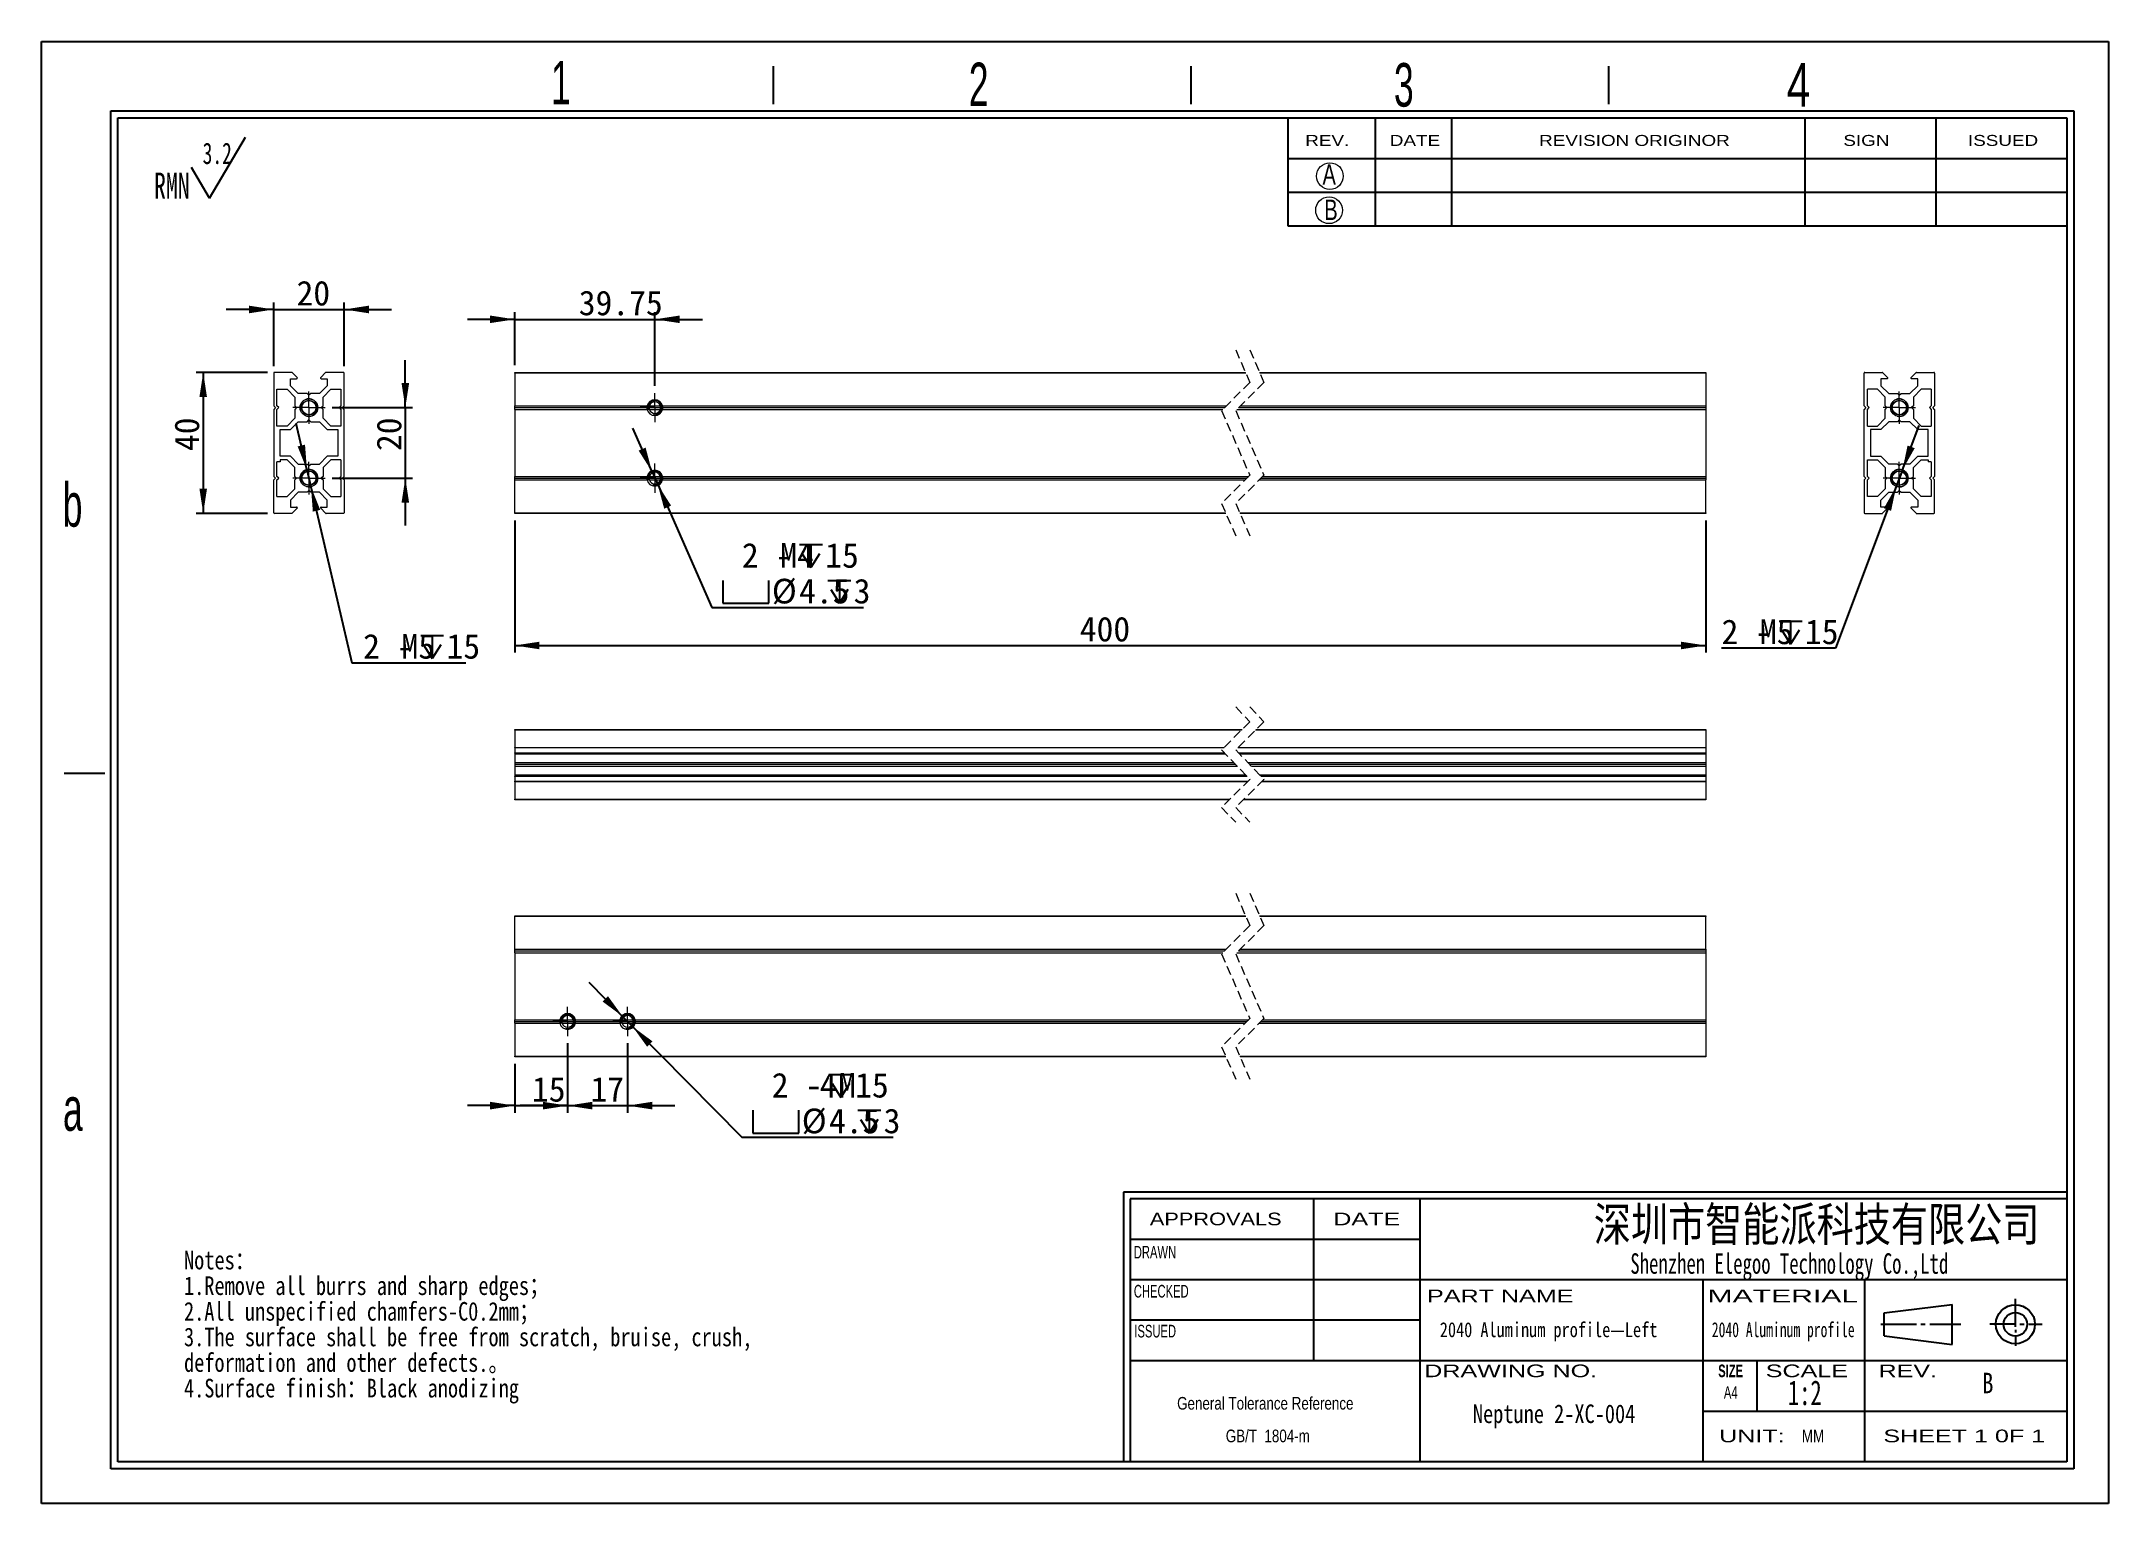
# Model space of a CAD drawing. Header units: millimetres. Extents: x 2 to 295, y 1 to 209.
import ezdxf

# ---------------------------------------------------------------- set-up
doc = ezdxf.new("R2010")
doc.units = ezdxf.units.MM
doc.linetypes.add('CENTER', pattern=[10.16, 6.35, -1.27, 1.27, -1.27])
doc.linetypes.add('HIDDEN', pattern=[1.905, 1.27, -0.635])
doc.layers.add('DIM', color=5, linetype='Continuous')
doc.layers.add('SLD-0', color=179, linetype='Continuous')
doc.layers.add('中心线', color=1, linetype='CENTER', lineweight=15)
doc.styles.add('SLDTEXTSTYLE0', font='SIMSUN.TTC', dxfattribs={"width": 0.67})
doc.styles.add('SLDTEXTSTYLE1', font='SIMSUN.TTC', dxfattribs={"width": 0.67})
doc.styles.add('SLDTEXTSTYLE10', font='ARIAL.TTF', dxfattribs={"width": 1.422})
doc.styles.add('SLDTEXTSTYLE11', font='ARIAL.TTF', dxfattribs={"width": 0.7584})
doc.styles.add('SLDTEXTSTYLE12', font='ARIAL.TTF', dxfattribs={"width": 1.2324})
doc.styles.add('SLDTEXTSTYLE13', font='ARIAL.TTF', dxfattribs={"width": 1.7064})
doc.styles.add('SLDTEXTSTYLE14', font='SIMKAI.TTF', dxfattribs={"width": 0.67})
doc.styles.add('SLDTEXTSTYLE15', font='SIMSUN.TTC')
doc.styles.add('SLDTEXTSTYLE2', font='SIMSUN.TTC', dxfattribs={"width": 0.8})
doc.styles.add('SLDTEXTSTYLE3', font='SIMSUN.TTC', dxfattribs={"width": 0.8, "bigfont": 'bigfont'})
doc.styles.add('SLDTEXTSTYLE4', font='SIMSUN.TTC', dxfattribs={"width": 0.8, "bigfont": 'bigfont'})
doc.styles.add('SLDTEXTSTYLE5', font='SIMSUN.TTC', dxfattribs={"width": 0.8})
doc.styles.add('SLDTEXTSTYLE6', font='ARIAL.TTF', dxfattribs={"width": 0.63516})
doc.styles.add('SLDTEXTSTYLE7', font='GOTHIC.TTF', dxfattribs={"width": 0.7304})
doc.styles.add('SLDTEXTSTYLE8', font='GOTHIC.TTF', dxfattribs={"width": 0.61171})
doc.styles.add('SLDTEXTSTYLE9', font='ARIALBD.TTF', dxfattribs={"width": 0.63516})
doc.dimstyles.new('SLDDIMSTYLE0', dxfattribs={"dimtxt": 3.5, "dimasz": 3.5, "dimexe": 0, "dimexo": 0.0625, "dimgap": 0.875, "dimtad": 0, "dimtih": 1, "dimtoh": 1, "dimlfac": 2, "dimrnd": 1e-09, "dimzin": 12, "dimdsep": 46, "dimtxsty": 'SLDTEXTSTYLE0', "dimsah": 1, "dimcen": 0, "dimadec": 0, "dimazin": 3, "dimtfac": 1, "dimtmove": 0, "dimatfit": 3, "dimfxl": 0, "dimfrac": 2, "dimtolj": 1, "dimtzin": 12, "dimarcsym": 0})
doc.dimstyles.new('SLDDIMSTYLE1', dxfattribs={"dimtxt": 3.5, "dimasz": 3.5, "dimexe": 0, "dimexo": 0.0625, "dimgap": 0.875, "dimtad": 2, "dimlfac": 2, "dimrnd": 1e-09, "dimzin": 12, "dimdsep": 46, "dimtxsty": 'SLDTEXTSTYLE0', "dimsah": 1, "dimcen": 0.09, "dimadec": 0, "dimazin": 3, "dimtfac": 1, "dimtofl": 0, "dimtmove": 0, "dimatfit": 3, "dimfxl": 0, "dimfrac": 2, "dimtolj": 1, "dimtzin": 12, "dimarcsym": 0})
doc.dimstyles.new('SLDDIMSTYLE2', dxfattribs={"dimtxt": 3.5, "dimasz": 3.5, "dimexe": 0, "dimexo": 0.0625, "dimgap": 0.875, "dimtad": 2, "dimlfac": 2, "dimrnd": 1e-09, "dimzin": 12, "dimdsep": 46, "dimtxsty": 'SLDTEXTSTYLE0', "dimsah": 1, "dimcen": 0.09, "dimadec": 0, "dimazin": 3, "dimtfac": 1, "dimtmove": 0, "dimatfit": 0, "dimfxl": 0, "dimfrac": 2, "dimtolj": 1, "dimtzin": 12, "dimarcsym": 0})
doc.dimstyles.new('SLDDIMSTYLE3', dxfattribs={"dimtxt": 3.5, "dimasz": 3.5, "dimexe": 0, "dimexo": 0.0625, "dimgap": 0.875, "dimtad": 0, "dimtih": 1, "dimtoh": 1, "dimlfac": 2, "dimrnd": 1e-09, "dimzin": 12, "dimdsep": 46, "dimtxsty": 'SLDTEXTSTYLE0', "dimsah": 1, "dimcen": 0, "dimadec": 0, "dimazin": 3, "dimtfac": 1, "dimtmove": 0, "dimatfit": 3, "dimfxl": 0, "dimfrac": 2, "dimtolj": 1, "dimtzin": 12, "dimarcsym": 0})

msp = doc.modelspace()

# ---------------------------------------------------------------- texts
at = {"color": 7, "linetype": 'Continuous', "lineweight": 0, "attachment_point": 1}
for s, insert, char_height, style in [('2040 Aluminum profile', (238.8056, 27.0202), 2.116667, 'SLDTEXTSTYLE1'), ('1:2', (249.608, 18.7747), 3.5, 'SLDTEXTSTYLE0')]:
    msp.add_mtext(s, dxfattribs=dict(at, insert=insert, char_height=char_height, style=style))
at = {"layer": 'SLD-0'}
for s, insert, char_height, attachment_point, style in [('1', (74.111, 205.8988), 6.172, 1, 'SLDTEXTSTYLE8'), ('2', (133.3881, 205.6552), 6.172, 1, 'SLDTEXTSTYLE8'), ('3', (193.7066, 205.5931), 6.172, 1, 'SLDTEXTSTYLE8'), ('4', (249.4405, 205.5869), 6.172, 1, 'SLDTEXTSTYLE7'), ('A', (183.5778, 191.2522), 2.9034, 1, 'SLDTEXTSTYLE7'), ('B', (183.8319, 186.2372), 2.9034, 1, 'SLDTEXTSTYLE7'), ('b', (4.8346, 146.0194), 6.172, 1, 'SLDTEXTSTYLE8'), ('a', (4.8798, 60.3511), 6.172, 1, 'SLDTEXTSTYLE8'), ('\\M+1905B圳\\M+18E73\\M+19271\\M+1945C\\M+19468\\M+189C8\\M+18B5A\\M+1974C\\M+18CC0\\M+18CF6\\M+18E69', (253.6756, 43.3374), 4.82808, 2, 'SLDTEXTSTYLE3'), ('2040 Aluminum profile—Left', (215.6445, 27.0202), 2.116667, 2, 'SLDTEXTSTYLE3'), ('B', (277.1784, 19.8537), 2.9104, 1, 'SLDTEXTSTYLE5'), ('Neptune 2-XC-004', (216.4308, 15.3624), 2.645833, 2, 'SLDTEXTSTYLE2')]:
    msp.add_mtext(s, dxfattribs=dict(at, insert=insert, char_height=char_height, attachment_point=attachment_point, style=style))
at = {"layer": 'SLD-0', "color": 179}
for s, insert, char_height, attachment_point, style in [('REV.', (181.1288, 195.4001), 1.55363, 1, 'SLDTEXTSTYLE12'), ('DATE', (193.1265, 195.4001), 1.55363, 1, 'SLDTEXTSTYLE12'), ('REVISION ORIGINOR', (214.3082, 195.4001), 1.553633, 1, 'SLDTEXTSTYLE12'), ('SIGN', (257.4664, 195.4001), 1.55363, 1, 'SLDTEXTSTYLE12'), ('ISSUED', (275.1481, 195.4001), 1.55363, 1, 'SLDTEXTSTYLE12'), ('APPROVALS', (168.4266, 42.5627), 1.79265, 2, 'SLDTEXTSTYLE12'), ('DATE', (189.8496, 42.5627), 1.79265, 2, 'SLDTEXTSTYLE10'), ('DRAWN', (159.8036, 37.8529), 1.79265, 2, 'SLDTEXTSTYLE6'), ('Shenzhen Elegoo Technology Co.,Ltd', (249.7983, 36.7996), 2.910417, 2, 'SLDTEXTSTYLE14'), ('CHECKED', (160.6957, 32.3147), 1.79265, 2, 'SLDTEXTSTYLE6'), ('PART NAME', (208.7939, 31.6454), 1.79265, 2, 'SLDTEXTSTYLE10'), ('MATERIAL', (248.8802, 31.6454), 1.79265, 2, 'SLDTEXTSTYLE13'), ('ISSUED', (159.837, 26.6544), 1.79265, 2, 'SLDTEXTSTYLE6'), ('DRAWING NO.', (210.268, 21.0216), 1.792654, 2, 'SLDTEXTSTYLE10'), ('SIZE', (241.4789, 21.0216), 1.79265, 2, 'SLDTEXTSTYLE9'), ('SCALE', (252.2889, 21.0216), 1.79265, 2, 'SLDTEXTSTYLE10'), ('REV.', (266.6102, 21.0216), 1.79265, 2, 'SLDTEXTSTYLE10'), ('A4', (241.4898, 17.9531), 1.79265, 2, 'SLDTEXTSTYLE6'), ('UNIT:', (244.4987, 11.7907), 1.79265, 2, 'SLDTEXTSTYLE10'), ('MM', (253.1609, 11.7907), 1.79265, 2, 'SLDTEXTSTYLE11'), ('SHEET 1 0F 1', (274.62, 11.7907), 1.792654, 2, 'SLDTEXTSTYLE10')]:
    msp.add_mtext(s, dxfattribs=dict(at, insert=insert, char_height=char_height, attachment_point=attachment_point, style=style))

# ---------------------------------------------------------------- blocks, each defined once
blk = doc.blocks.new('SW_NOTE_0')
at = {"layer": 'SLD-0', "color": 0}
for q in [(12.98, 9.35), (5.31, 5.02)]:
    blk.add_line((7.87, 0.69), q, dxfattribs=at)
at = {"layer": 'SLD-0', "color": 0, "attachment_point": 1, "style": 'SLDTEXTSTYLE0'}
for s, insert, char_height in [('3.2', (6.9, 8.55), 3.032), ('RMN', (0, 4.31), 3.704)]:
    blk.add_mtext(s, dxfattribs=dict(at, insert=insert, char_height=char_height))
blk = doc.blocks.new('SW_NOTE_1')
at = {"layer": 'SLD-0', "color": 0, "char_height": 2.6458, "attachment_point": 1}
for s, insert, style in [('Notes\\M+18146', (0, 3.08), 'SLDTEXTSTYLE4'), ('1.Remove all burrs and sharp edges\\M+18147', (0, -0.55), 'SLDTEXTSTYLE4'), ('2.All unspecified chamfers-C0.2mm\\M+18147', (0, -4.19), 'SLDTEXTSTYLE4'), ('3.The surface shall be free from scratch, bruise, crush, ', (0, -7.82), 'SLDTEXTSTYLE5'), ('deformation and other defects.\\M+18142', (0, -11.45), 'SLDTEXTSTYLE4'), ('4.Surface finish\\M+18146Black anodizing', (0, -15.08), 'SLDTEXTSTYLE4')]:
    blk.add_mtext(s, dxfattribs=dict(at, insert=insert, style=style))
blk = doc.blocks.new('SW_NOTE_2')
at = {"layer": 'SLD-0', "color": 0, "char_height": 1.7927, "attachment_point": 2, "style": 'SLDTEXTSTYLE11'}
for s, insert in [('General Tolerance Reference ', (13.02, 2.31)), (' GB/T  1804-m', (13.11, -2.32))]:
    blk.add_mtext(s, dxfattribs=dict(at, insert=insert))
blk = doc.blocks.new('SW_SYMBOL_HOLE_DEPTH')
at = {"layer": 'DIM', "color": 0}
for p, q in [((0, 875), (800, 875)), ((400, 875), (400, 75)), ((100, 555), (400, 75)), ((700, 555), (400, 75))]:
    blk.add_line(p, q, dxfattribs=at)
blk = doc.blocks.new('SW_SYMBOL_HOLE_SPOT')
at = {"layer": 'DIM', "color": 0}
for p, q in [((0, 875), (0, 75)), ((1600, 75), (1600, 875)), ((0, 75), (1600, 75))]:
    blk.add_line(p, q, dxfattribs=at)
blk = doc.blocks.new('_D')
at = {"layer": 'DIM'}
for p, q in [((88.45, 147.64), (85.74, 153.8)), ((88.45, 147.64), (89.26, 145.81)), ((89.26, 145.81), (96.93, 128.38)), ((96.93, 128.38), (118.43, 128.38))]:
    blk.add_line(p, q, dxfattribs=at)
for points in [[(88.45, 147.64), (87.54, 151.06), (86.55, 150.63)], [(89.26, 145.81), (90.18, 142.39), (91.16, 142.83)]]:
    blk.add_solid(points, dxfattribs=at)
at = {"layer": 'DIM', "xscale": 0.004072727272727273, "yscale": 0.004072727272727273, "zscale": 0.004072727272727273}
for name, p in [('SW_SYMBOL_HOLE_DEPTH', (109.36, 133.74)), ('SW_SYMBOL_HOLE_SPOT', (98.52, 128.67)), ('SW_SYMBOL_HOLE_DEPTH', (113.4, 128.67))]:
    blk.add_blockref(name, p, dxfattribs=at)
at = {"layer": 'DIM', "char_height": 3.5, "attachment_point": 1, "style": 'SLDTEXTSTYLE15'}
for s, insert in [('2 - ', (101.2, 137.53)), ('M4', (106.64, 137.53)), ('15', (113.03, 137.53)), ('%%c', (105.45, 132.46)), ('4.5', (109.32, 132.46)), ('3', (117.06, 132.46))]:
    blk.add_mtext(s, dxfattribs=dict(at, insert=insert))
blk = doc.blocks.new('_D_1')
at = {"layer": 'DIM'}
for p, q in [((68.98, 140.73), (68.98, 122)), ((237.95, 140.73), (237.95, 122)), ((68.98, 123), (237.95, 123))]:
    blk.add_line(p, q, dxfattribs=at)
for points in [[(68.98, 123), (72.48, 122.46), (72.48, 123.53)], [(237.95, 123), (234.45, 123.53), (234.45, 122.46)]]:
    blk.add_solid(points, dxfattribs=at)
at = {"layer": 'DIM', "insert": (149.14, 127.07), "char_height": 3.5, "attachment_point": 1, "style": 'SLDTEXTSTYLE15'}
blk.add_mtext('400', dxfattribs=at)
blk = doc.blocks.new('_D_2')
at = {"layer": 'DIM'}
for p, q in [((68.98, 162.73), (68.98, 170.25)), ((88.86, 159.8), (88.86, 170.25)), ((68.98, 169.25), (62.25, 169.25)), ((68.98, 169.25), (88.86, 169.25)), ((88.86, 169.25), (95.59, 169.25))]:
    blk.add_line(p, q, dxfattribs=at)
for points in [[(68.98, 169.25), (65.48, 169.79), (65.48, 168.72)], [(88.86, 169.25), (92.36, 168.72), (92.36, 169.79)]]:
    blk.add_solid(points, dxfattribs=at)
at = {"layer": 'DIM', "insert": (78.06, 173.33), "char_height": 3.5, "attachment_point": 1, "style": 'SLDTEXTSTYLE15'}
blk.add_mtext('39.75', dxfattribs=at)
blk = doc.blocks.new('SW_CENTERMARKSYMBOL_0')
at = {"layer": '中心线', "color": 0}
for p, q in [((-1.25, 0), (-2.08, 0)), ((0, 0), (-1.25, 0)), ((0, 1.25), (0, 2.07)), ((0, 0), (0, 1.25)), ((0, 0), (0, -1.25)), ((0, 0), (1.25, 0)), ((1.25, 0), (2.07, 0)), ((0, -1.25), (0, -2.08))]:
    blk.add_line(p, q, dxfattribs=at)
blk = doc.blocks.new('SW_CENTERMARKSYMBOL_1')
at = {"layer": '中心线', "color": 0}
for p, q in [((-1.25, 0), (-2.08, 0)), ((0, 0), (-1.25, 0)), ((0, 1.25), (0, 2.07)), ((0, 0), (0, 1.25)), ((0, 0), (0, -1.25)), ((0, 0), (1.25, 0)), ((1.25, 0), (2.07, 0)), ((0, -1.25), (0, -2.08))]:
    blk.add_line(p, q, dxfattribs=at)
blk = doc.blocks.new('_D_3')
at = {"layer": 'DIM'}
for p, q in [((265.85, 147.9), (268.22, 154.2)), ((265.85, 147.9), (264.97, 145.56)), ((264.97, 145.56), (256.33, 122.62)), ((256.33, 122.62), (240.19, 122.62))]:
    blk.add_line(p, q, dxfattribs=at)
for points in [[(265.85, 147.9), (267.59, 150.98), (266.58, 151.36)], [(264.97, 145.56), (263.23, 142.47), (264.24, 142.09)]]:
    blk.add_solid(points, dxfattribs=at)
at = {"layer": 'DIM', "xscale": 0.004072727272727273, "yscale": 0.004072727272727273, "zscale": 0.004072727272727273}
blk.add_blockref('SW_SYMBOL_HOLE_DEPTH', (248.35, 122.9), dxfattribs=at)
at = {"layer": 'DIM', "char_height": 3.5, "attachment_point": 1, "style": 'SLDTEXTSTYLE15'}
for s, insert in [('2 - ', (240.19, 126.69)), ('M5', (245.63, 126.69)), ('15', (252.02, 126.69))]:
    blk.add_mtext(s, dxfattribs=dict(at, insert=insert))
blk = doc.blocks.new('SW_CENTERMARKSYMBOL_2')
at = {"layer": '中心线', "color": 0}
for p, q in [((-1.25, 0), (-2.3, 0)), ((0, 0), (-1.25, 0)), ((0, 1.25), (0, 2.3)), ((0, 0), (0, 1.25)), ((0, 0), (0, -1.25)), ((0, 0), (1.25, 0)), ((1.25, 0), (2.3, 0)), ((0, -1.25), (0, -2.3))]:
    blk.add_line(p, q, dxfattribs=at)
blk = doc.blocks.new('SW_CENTERMARKSYMBOL_3')
at = {"layer": '中心线', "color": 0}
for p, q in [((-1.25, 0), (-2.3, 0)), ((0, 0), (-1.25, 0)), ((0, 1.25), (0, 2.3)), ((0, 0), (0, 1.25)), ((0, 0), (0, -1.25)), ((0, 0), (1.25, 0)), ((1.25, 0), (2.3, 0)), ((0, -1.25), (0, -2.3))]:
    blk.add_line(p, q, dxfattribs=at)
blk = doc.blocks.new('_D_4')
at = {"layer": 'DIM'}
for p, q in [((34.78, 170.65), (28.04, 170.65)), ((34.78, 162.63), (34.78, 171.65)), ((34.78, 170.65), (44.78, 170.65)), ((44.78, 162.63), (44.78, 171.65)), ((44.78, 170.65), (51.51, 170.65))]:
    blk.add_line(p, q, dxfattribs=at)
for points in [[(34.78, 170.65), (31.28, 171.19), (31.28, 170.11)], [(44.78, 170.65), (48.28, 170.11), (48.28, 171.19)]]:
    blk.add_solid(points, dxfattribs=at)
at = {"layer": 'DIM', "insert": (38.02, 174.72), "char_height": 3.5, "attachment_point": 1, "style": 'SLDTEXTSTYLE15'}
blk.add_mtext('20', dxfattribs=at)
blk = doc.blocks.new('_D_5')
at = {"layer": 'DIM'}
for p, q in [((33.88, 161.73), (23.78, 161.73)), ((24.78, 161.73), (24.78, 141.73)), ((33.88, 141.73), (23.78, 141.73))]:
    blk.add_line(p, q, dxfattribs=at)
for points in [[(24.78, 161.73), (24.24, 158.23), (25.31, 158.23)], [(24.78, 141.73), (25.31, 145.23), (24.24, 145.23)]]:
    blk.add_solid(points, dxfattribs=at)
at = {"layer": 'DIM', "insert": (20.7, 150.57), "char_height": 3.5, "attachment_point": 1, "rotation": 90, "style": 'SLDTEXTSTYLE15'}
blk.add_mtext('40', dxfattribs=at)
blk = doc.blocks.new('_D_6')
at = {"layer": 'DIM'}
for p, q in [((53.45, 156.73), (53.45, 163.46)), ((43.08, 156.73), (54.45, 156.73)), ((53.45, 156.73), (53.45, 146.73)), ((43.08, 146.73), (54.45, 146.73)), ((53.45, 146.73), (53.45, 140))]:
    blk.add_line(p, q, dxfattribs=at)
for points in [[(53.45, 156.73), (53.99, 160.23), (52.91, 160.23)], [(53.45, 146.73), (52.91, 143.23), (53.99, 143.23)]]:
    blk.add_solid(points, dxfattribs=at)
at = {"layer": 'DIM', "insert": (49.38, 150.57), "char_height": 3.5, "attachment_point": 1, "rotation": 90, "style": 'SLDTEXTSTYLE15'}
blk.add_mtext('20', dxfattribs=at)
blk = doc.blocks.new('_D_7')
at = {"layer": 'DIM'}
for p, q in [((39.49, 147.95), (37.96, 154.5)), ((39.49, 147.95), (40.06, 145.51)), ((40.06, 145.51), (45.88, 120.56)), ((45.88, 120.56), (62.02, 120.56))]:
    blk.add_line(p, q, dxfattribs=at)
for points in [[(39.49, 147.95), (39.22, 151.48), (38.17, 151.23)], [(40.06, 145.51), (40.33, 141.98), (41.38, 142.23)]]:
    blk.add_solid(points, dxfattribs=at)
at = {"layer": 'DIM', "xscale": 0.004072727272727273, "yscale": 0.004072727272727273, "zscale": 0.004072727272727273}
blk.add_blockref('SW_SYMBOL_HOLE_DEPTH', (55.63, 120.85), dxfattribs=at)
at = {"layer": 'DIM', "char_height": 3.5, "attachment_point": 1, "style": 'SLDTEXTSTYLE15'}
for s, insert in [('2 - ', (47.47, 124.63)), ('M5', (52.91, 124.63)), ('15', (59.3, 124.63))]:
    blk.add_mtext(s, dxfattribs=dict(at, insert=insert))
blk = doc.blocks.new('SW_CENTERMARKSYMBOL_4')
at = {"layer": '中心线', "color": 0}
for p, q in [((-1.25, 0), (-2.3, 0)), ((0, 0), (-1.25, 0)), ((0, 1.25), (0, 2.3)), ((0, 0), (0, 1.25)), ((0, 0), (0, -1.25)), ((0, 0), (1.25, 0)), ((1.25, 0), (2.3, 0)), ((0, -1.25), (0, -2.3))]:
    blk.add_line(p, q, dxfattribs=at)
blk = doc.blocks.new('SW_CENTERMARKSYMBOL_5')
at = {"layer": '中心线', "color": 0}
for p, q in [((-1.25, 0), (-2.3, 0)), ((0, 0), (-1.25, 0)), ((0, 1.25), (0, 2.3)), ((0, 0), (0, 1.25)), ((0, 0), (0, -1.25)), ((0, 0), (1.25, 0)), ((1.25, 0), (2.3, 0)), ((0, -1.25), (0, -2.3))]:
    blk.add_line(p, q, dxfattribs=at)
blk = doc.blocks.new('_D_8')
at = {"layer": 'DIM'}
for p, q in [((76.48, 66.6), (76.48, 56.74)), ((84.98, 66.6), (84.98, 56.74)), ((76.48, 57.74), (69.75, 57.74)), ((76.48, 57.74), (84.98, 57.74)), ((84.98, 57.74), (91.71, 57.74))]:
    blk.add_line(p, q, dxfattribs=at)
for points in [[(76.48, 57.74), (72.98, 58.28), (72.98, 57.2)], [(84.98, 57.74), (88.48, 57.2), (88.48, 58.28)]]:
    blk.add_solid(points, dxfattribs=at)
at = {"layer": 'DIM', "insert": (79.72, 61.81), "char_height": 3.5, "attachment_point": 1, "style": 'SLDTEXTSTYLE15'}
blk.add_mtext('17', dxfattribs=at)
blk = doc.blocks.new('_D_9')
at = {"layer": 'DIM'}
for p, q in [((76.48, 66.6), (76.48, 56.74)), ((68.98, 63.68), (68.98, 56.74)), ((68.98, 57.74), (62.25, 57.74)), ((68.98, 57.74), (76.48, 57.74)), ((76.48, 57.74), (83.21, 57.74))]:
    blk.add_line(p, q, dxfattribs=at)
for points in [[(68.98, 57.74), (65.48, 58.28), (65.48, 57.2)], [(76.48, 57.74), (79.98, 57.2), (79.98, 58.28)]]:
    blk.add_solid(points, dxfattribs=at)
at = {"layer": 'DIM', "insert": (71.42, 61.81), "char_height": 3.5, "attachment_point": 1, "style": 'SLDTEXTSTYLE15'}
blk.add_mtext('15', dxfattribs=at)
blk = doc.blocks.new('_D_10')
at = {"layer": 'DIM'}
for p, q in [((84.28, 70.39), (79.55, 75.18)), ((84.28, 70.39), (85.68, 68.96)), ((85.68, 68.96), (101.18, 53.25)), ((101.18, 53.25), (122.67, 53.25))]:
    blk.add_line(p, q, dxfattribs=at)
for points in [[(84.28, 70.39), (82.2, 73.26), (81.44, 72.5)], [(85.68, 68.96), (87.76, 66.09), (88.52, 66.85)]]:
    blk.add_solid(points, dxfattribs=at)
at = {"layer": 'DIM', "xscale": 0.004072727272727273, "yscale": 0.004072727272727273, "zscale": 0.004072727272727273}
for name, p in [('SW_SYMBOL_HOLE_DEPTH', (113.61, 58.61)), ('SW_SYMBOL_HOLE_SPOT', (102.76, 53.53)), ('SW_SYMBOL_HOLE_DEPTH', (117.64, 53.53))]:
    blk.add_blockref(name, p, dxfattribs=at)
at = {"layer": 'DIM', "char_height": 3.5, "attachment_point": 1, "style": 'SLDTEXTSTYLE15'}
for s, insert in [('2 - M', (105.44, 62.39)), ('4', (112.25, 62.39)), ('15', (117.27, 62.39)), ('%%c', (109.69, 57.32)), ('4.5', (113.56, 57.32)), ('3', (121.31, 57.32))]:
    blk.add_mtext(s, dxfattribs=dict(at, insert=insert))
blk = doc.blocks.new('SW_CENTERMARKSYMBOL_6')
at = {"layer": '中心线', "color": 0}
for p, q in [((-1.25, 0), (-2.08, 0)), ((0, 0), (-1.25, 0)), ((0, 1.25), (0, 2.07)), ((0, 0), (0, 1.25)), ((0, 0), (0, -1.25)), ((0, 0), (1.25, 0)), ((1.25, 0), (2.07, 0)), ((0, -1.25), (0, -2.08))]:
    blk.add_line(p, q, dxfattribs=at)
blk = doc.blocks.new('SW_CENTERMARKSYMBOL_7')
at = {"layer": '中心线', "color": 0}
for p, q in [((-1.25, 0), (-2.08, 0)), ((0, 0), (-1.25, 0)), ((0, 1.25), (0, 2.07)), ((0, 0), (0, 1.25)), ((0, 0), (0, -1.25)), ((0, 0), (1.25, 0)), ((1.25, 0), (2.07, 0)), ((0, -1.25), (0, -2.08))]:
    blk.add_line(p, q, dxfattribs=at)

# ---------------------------------------------------------------- dimensions: what is measured, and where the dimension line sits
at = {"layer": 'DIM'}
for base, p1, p2, angle, dimstyle, picture, middle in [((44.7756, 170.6512), (34.7756, 161.6286), (44.7756, 161.6286), 0, 'SLDDIMSTYLE2', '_D_4', (39.3837, 170.6512)), ((24.7756, 141.7286), (34.8756, 161.7286), (34.8756, 141.7286), 90, 'SLDDIMSTYLE1', '_D_5', (24.7756, 151.9287)), ((53.4505, 146.7286), (42.0756, 156.7286), (42.0756, 146.7286), 90, 'SLDDIMSTYLE2', '_D_6', (53.4505, 151.9287))]:
    dim = msp.add_linear_dim(base=base, p1=p1, p2=p2, angle=angle, dimstyle=dimstyle, dxfattribs=at)
    dim.commit()
    dim.dimension.update_dxf_attribs({"geometry": picture, "text_midpoint": middle, "dimtype": 160})
for base, p1, p2, picture, middle in [((88.8557, 169.2545), (68.9807, 161.7286), (88.8557, 158.8036), '_D_2', (81.4662, 169.2545)), ((76.4807, 57.7414), (68.9807, 64.6751), (76.4807, 67.6001), '_D_9', (72.7832, 57.7414)), ((84.9807, 57.7414), (76.4807, 67.6001), (84.9807, 67.6001), '_D_8', (81.0805, 57.7414))]:
    dim = msp.add_linear_dim(base=base, p1=p1, p2=p2, dimstyle='SLDDIMSTYLE2', dxfattribs=at)
    dim.commit()
    dim.dimension.update_dxf_attribs({"geometry": picture, "text_midpoint": middle, "dimtype": 160})
for p1, p2, text, picture, middle in [((40.0596, 145.5113), (39.4916, 147.9459), '2 - <>{\\fGDT;x}15', '_D_7', (54.7456, 123.0972)), ((89.2586, 145.8134), (88.4527, 147.6438), '2 - <>{\\fGDT;x}15\\P{\\fGDT;v}%%c4.5{\\fGDT;x}3', '_D', (108.473, 133.4578)), ((264.968, 145.5588), (265.8488, 147.8985), '2 - <>{\\fGDT;x}15', '_D_3', (247.4655, 125.1521))]:
    dim = msp.add_diameter_dim_2p(p1=p1, p2=p2, text=text, dimstyle='SLDDIMSTYLE0', dxfattribs=at)
    dim.commit()
    dim.dimension.update_dxf_attribs({"geometry": picture, "text_midpoint": middle, "dimtype": 163})
dim = msp.add_linear_dim(base=(237.9503, 122.9964), p1=(68.9807, 141.7286), p2=(237.9503, 141.7286), text='400', dimstyle='SLDDIMSTYLE1', dxfattribs=at)
dim.commit()
dim.dimension.update_dxf_attribs({"geometry": '_D_1', "text_midpoint": (151.1831, 122.9964), "dimtype": 160})
dim = msp.add_diameter_dim_2p(p1=(85.6827, 68.963), p2=(84.2786, 70.3872), text='2 - M<>{\\fGDT;x}15\\P{\\fGDT;v}%%c4.5{\\fGDT;x}3', dimstyle='SLDDIMSTYLE3', override={"dimpost": '<>'}, dxfattribs=at)
dim.commit()
dim.dimension.update_dxf_attribs({"geometry": '_D_10', "text_midpoint": (112.7177, 58.3208), "dimtype": 163})

# ---------------------------------------------------------------- linework, layer by layer
at = {"color": 7, "linetype": 'HIDDEN', "lineweight": 0}
for p, q in [((171.2609, 164.9036), (173.2609, 160.3161)), ((173.2609, 164.9036), (175.2609, 160.3161)), ((173.2609, 160.3161), (169.2609, 156.3161)), ((175.2609, 160.3161), (171.2609, 156.3161)), ((169.2609, 156.3161), (173.2609, 147.1411)), ((171.2609, 156.3161), (175.2609, 147.1411)), ((173.2609, 147.1411), (169.2609, 143.1411)), ((175.2609, 147.1411), (171.2609, 143.1411)), ((169.2609, 143.1411), (171.2609, 138.5536)), ((171.2609, 143.1411), (173.2609, 138.5536)), ((173.2609, 112.1893), (169.2609, 108.1893)), ((171.2609, 114.2768), (173.2609, 112.1893)), ((175.2609, 112.1893), (171.2609, 108.1893)), ((173.2609, 114.2768), (175.2609, 112.1893)), ((169.2609, 108.1893), (173.2609, 104.0143)), ((171.2609, 108.1893), (175.2609, 104.0143)), ((173.2609, 104.0143), (169.2609, 100.0143)), ((175.2609, 104.0143), (171.2609, 100.0143)), ((169.2609, 100.0143), (171.2609, 97.9268)), ((171.2609, 100.0143), (173.2609, 97.9268)), ((171.2609, 87.8501), (173.2609, 83.2626)), ((173.2609, 87.8501), (175.2609, 83.2626)), ((173.2609, 83.2626), (169.2609, 79.2626)), ((175.2609, 83.2626), (171.2609, 79.2626)), ((169.2609, 79.2626), (173.2609, 70.0876)), ((171.2609, 79.2626), (175.2609, 70.0876)), ((173.2609, 70.0876), (169.2609, 66.0876)), ((175.2609, 70.0876), (171.2609, 66.0876)), ((169.2609, 66.0876), (171.2609, 61.5001)), ((171.2609, 66.0876), (173.2609, 61.5001))]:
    msp.add_line(p, q, dxfattribs=at)
at = {"color": 7, "linetype": 'Continuous', "lineweight": 15}
for p, q in [((34.7756, 161.6286), (34.7756, 156.9786)), ((37.3342, 161.7286), (34.8756, 161.7286)), ((38.1049, 160.9993), (37.4049, 161.6993)), ((42.1463, 161.6993), (41.4463, 160.9993)), ((44.6756, 161.7286), (42.217, 161.7286)), ((44.7756, 156.9786), (44.7756, 161.6286)), ((68.9807, 161.7286), (172.6451, 161.7286)), ((68.9807, 161.6286), (68.9807, 161.7286)), ((172.6887, 161.6286), (68.9807, 161.6286)), ((68.9807, 161.6286), (68.9807, 156.9786)), ((174.6451, 161.7286), (237.9503, 161.7286)), ((237.9503, 161.6286), (174.6887, 161.6286)), ((237.9503, 161.7286), (237.9503, 161.6286)), ((237.9503, 161.6286), (237.9503, 156.9786)), ((260.4084, 156.9786), (260.4084, 161.6286)), ((260.5084, 161.7286), (262.967, 161.7286)), ((263.0377, 161.6993), (263.7377, 160.9993)), ((267.0791, 160.9993), (267.7791, 161.6993)), ((267.8498, 161.7286), (270.3084, 161.7286)), ((270.4084, 161.6286), (270.4084, 156.9786)), ((35.2393, 159.3337), (36.6756, 159.3337)), ((35.2393, 156.9786), (35.2393, 159.3337)), ((36.6756, 159.3337), (37.7756, 158.2337)), ((37.1705, 160.8286), (38.0342, 160.8286)), ((37.1705, 159.8286), (37.1705, 160.8286)), ((38.2705, 158.7286), (37.1705, 159.8286)), ((39.5256, 158.7286), (38.2705, 158.7286)), ((39.7756, 158.4786), (39.5256, 158.7286)), ((40.0256, 158.7286), (39.7756, 158.4786)), ((41.2806, 158.7286), (40.0256, 158.7286)), ((42.3806, 159.8286), (41.2806, 158.7286)), ((41.517, 160.8286), (42.3806, 160.8286)), ((41.7756, 158.2337), (42.8756, 159.3337)), ((42.3806, 160.8286), (42.3806, 159.8286)), ((42.8756, 159.3337), (44.3118, 159.3337)), ((44.3118, 159.3337), (44.3118, 156.9786)), ((262.3084, 159.3337), (260.8721, 159.3337)), ((260.8721, 156.9786), (260.8721, 159.3337)), ((263.4084, 158.2337), (262.3084, 159.3337)), ((263.667, 160.8286), (262.8034, 160.8286)), ((262.8034, 160.8286), (262.8034, 159.8286)), ((262.8034, 159.8286), (263.9034, 158.7286)), ((263.9034, 158.7286), (265.1584, 158.7286)), ((265.1584, 158.7286), (265.4084, 158.4786)), ((265.4084, 158.4786), (265.6584, 158.7286)), ((265.6584, 158.7286), (266.9135, 158.7286)), ((266.9135, 158.7286), (268.0135, 159.8286)), ((268.0135, 160.8286), (267.1498, 160.8286)), ((268.5084, 159.3337), (267.4084, 158.2337)), ((268.0135, 159.8286), (268.0135, 160.8286)), ((269.9447, 159.3337), (268.5084, 159.3337)), ((269.9447, 159.3337), (269.9447, 156.9786)), ((34.7756, 156.9786), (35.0256, 156.7286)), ((35.0256, 156.7286), (34.7756, 156.4786)), ((34.7756, 156.4786), (34.7756, 146.9786)), ((35.4893, 156.7286), (35.2393, 156.9786)), ((35.2393, 156.4786), (35.4893, 156.7286)), ((35.2393, 154.1236), (35.2393, 156.4786)), ((37.7756, 158.2337), (37.7756, 156.9786)), ((37.7756, 156.9786), (38.0256, 156.7286)), ((38.0256, 156.7286), (37.7756, 156.4786)), ((37.7756, 156.4786), (37.7756, 155.2236)), ((41.5256, 156.7286), (41.7756, 156.9786)), ((41.7756, 156.4786), (41.5256, 156.7286)), ((41.7756, 156.9786), (41.7756, 158.2337)), ((41.7756, 155.2236), (41.7756, 156.4786)), ((44.3118, 156.9786), (44.0618, 156.7286)), ((44.0618, 156.7286), (44.3118, 156.4786)), ((44.3118, 156.4786), (44.3118, 154.1236)), ((44.5256, 156.7286), (44.7756, 156.9786)), ((44.7756, 156.4786), (44.5256, 156.7286)), ((44.7756, 146.9786), (44.7756, 156.4786)), ((68.9807, 156.9786), (87.7588, 156.9786)), ((68.9807, 156.7286), (68.9807, 156.9786)), ((68.9807, 156.7286), (87.7307, 156.7286)), ((68.9807, 156.4786), (68.9807, 156.7286)), ((68.9807, 156.4786), (87.7588, 156.4786)), ((68.9807, 156.4786), (68.9807, 146.9786)), ((88.0307, 156.7286), (87.7307, 156.7286)), ((88.0695, 156.9786), (87.7588, 156.9786)), ((88.0695, 156.4786), (87.7588, 156.4786)), ((88.0386, 156.7286), (89.6728, 156.7286)), ((88.0744, 156.9786), (89.6351, 156.9786)), ((88.0777, 156.4786), (89.6351, 156.4786)), ((89.9525, 156.9786), (89.6419, 156.9786)), ((89.9525, 156.4786), (89.6419, 156.4786)), ((89.9807, 156.7286), (89.6807, 156.7286)), ((89.9525, 156.9786), (169.9234, 156.9786)), ((89.9525, 156.4786), (169.4234, 156.4786)), ((89.9807, 156.7286), (169.6734, 156.7286)), ((171.4234, 156.4786), (237.9503, 156.4786)), ((171.6734, 156.7286), (237.9503, 156.7286)), ((171.9234, 156.9786), (237.9503, 156.9786)), ((237.9503, 156.9786), (237.9503, 156.7286)), ((237.9503, 156.7286), (237.9503, 156.4786)), ((237.9503, 156.4786), (237.9503, 146.9786)), ((260.4084, 156.9786), (260.6584, 156.7286)), ((260.6584, 156.7286), (260.4084, 156.4786)), ((260.4084, 146.9786), (260.4084, 156.4786)), ((261.1221, 156.7286), (260.8721, 156.9786)), ((260.8721, 156.4786), (261.1221, 156.7286)), ((260.8721, 154.1236), (260.8721, 156.4786)), ((263.4084, 156.9786), (263.4084, 158.2337)), ((263.6584, 156.7286), (263.4084, 156.9786)), ((263.4084, 156.4786), (263.6584, 156.7286)), ((263.4084, 155.2236), (263.4084, 156.4786)), ((264.8165, 157.5536), (264.7589, 157.5536)), ((266.0579, 157.5536), (266.0003, 157.5536)), ((267.4084, 156.9786), (267.1584, 156.7286)), ((267.1584, 156.7286), (267.4084, 156.4786)), ((267.4084, 158.2337), (267.4084, 156.9786)), ((267.4084, 156.4786), (267.4084, 155.2236)), ((269.9447, 156.9786), (269.6947, 156.7286)), ((269.6947, 156.7286), (269.9447, 156.4786)), ((269.9447, 156.4786), (269.9447, 154.1236)), ((270.1584, 156.7286), (270.4084, 156.9786)), ((270.4084, 156.4786), (270.1584, 156.7286)), ((270.4084, 156.4786), (270.4084, 146.9786)), ((36.6756, 154.1236), (35.2393, 154.1236)), ((35.6756, 149.8286), (35.6756, 153.6286)), ((35.6756, 153.6286), (37.1705, 153.6286)), ((37.7756, 155.2236), (36.6756, 154.1236)), ((37.1705, 153.6286), (38.2705, 154.7286)), ((38.2705, 154.7286), (39.5256, 154.7286)), ((39.5256, 154.7286), (39.7756, 154.9786)), ((39.7756, 154.9786), (40.0256, 154.7286)), ((40.0256, 154.7286), (41.2806, 154.7286)), ((41.2806, 154.7286), (42.3806, 153.6286)), ((42.8756, 154.1236), (41.7756, 155.2236)), ((42.3806, 153.6286), (43.8756, 153.6286)), ((44.3118, 154.1236), (42.8756, 154.1236)), ((43.8756, 153.6286), (43.8756, 149.8286)), ((260.8721, 154.1236), (262.3084, 154.1236)), ((262.8034, 153.6286), (261.3084, 153.6286)), ((261.3084, 153.6286), (261.3084, 149.8286)), ((262.3084, 154.1236), (263.4084, 155.2236)), ((263.9034, 154.7286), (262.8034, 153.6286)), ((265.1584, 154.7286), (263.9034, 154.7286)), ((265.4084, 154.9786), (265.1584, 154.7286)), ((265.6584, 154.7286), (265.4084, 154.9786)), ((266.9135, 154.7286), (265.6584, 154.7286)), ((268.0135, 153.6286), (266.9135, 154.7286)), ((267.4084, 155.2236), (268.5084, 154.1236)), ((269.5084, 153.6286), (268.0135, 153.6286)), ((268.5084, 154.1236), (269.9447, 154.1236)), ((269.5084, 149.8286), (269.5084, 153.6286)), ((37.1705, 149.8286), (35.6756, 149.8286)), ((37.1705, 149.8286), (38.2705, 148.7286)), ((41.2806, 148.7286), (42.3806, 149.8286)), ((43.8756, 149.8286), (42.3806, 149.8286)), ((261.3084, 149.8286), (262.8034, 149.8286)), ((263.9034, 148.7286), (262.8034, 149.8286)), ((268.0135, 149.8286), (266.9135, 148.7286)), ((268.0135, 149.8286), (269.5084, 149.8286)), ((34.7756, 146.9786), (35.0256, 146.7286)), ((35.0256, 146.7286), (34.7756, 146.4786)), ((35.2393, 146.9786), (35.2393, 149.0512)), ((35.6756, 149.0512), (35.2393, 149.0512)), ((35.4893, 146.7286), (35.2393, 146.9786)), ((35.2393, 146.4786), (35.4893, 146.7286)), ((36.6756, 149.3337), (35.6756, 149.3337)), ((35.6756, 149.3337), (35.6756, 149.0512)), ((37.7756, 148.2337), (36.6756, 149.3337)), ((37.7756, 146.9786), (37.7756, 148.2337)), ((38.0256, 146.7286), (37.7756, 146.9786)), ((37.7756, 146.4786), (38.0256, 146.7286)), ((38.2705, 148.7286), (39.5256, 148.7286)), ((39.5256, 148.7286), (39.7756, 148.4786)), ((39.7756, 148.4786), (40.0256, 148.7286)), ((40.0256, 148.7286), (41.2806, 148.7286)), ((41.7756, 146.9786), (41.5256, 146.7286)), ((41.5256, 146.7286), (41.7756, 146.4786)), ((42.8756, 149.3337), (41.7756, 148.2337)), ((41.7756, 148.2337), (41.7756, 146.9786)), ((44.3118, 149.3337), (42.8756, 149.3337)), ((44.3118, 146.9786), (44.0618, 146.7286)), ((44.0618, 146.7286), (44.3118, 146.4786)), ((44.3118, 149.3337), (44.3118, 146.9786)), ((44.5256, 146.7286), (44.7756, 146.9786)), ((44.7756, 146.4786), (44.5256, 146.7286)), ((68.9807, 146.9786), (87.7588, 146.9786)), ((68.9807, 146.7286), (68.9807, 146.9786)), ((68.9807, 146.7286), (87.7307, 146.7286)), ((68.9807, 146.4786), (68.9807, 146.7286)), ((88.0307, 146.7286), (87.7307, 146.7286)), ((88.0695, 146.9786), (87.7588, 146.9786)), ((88.0385, 146.7286), (89.6727, 146.7286)), ((88.0763, 146.9786), (89.637, 146.9786)), ((89.9525, 146.9786), (89.6419, 146.9786)), ((89.9807, 146.7286), (89.6807, 146.7286)), ((89.9525, 146.9786), (173.0984, 146.9786)), ((89.9807, 146.7286), (172.8484, 146.7286)), ((174.8484, 146.7286), (237.9503, 146.7286)), ((175.0984, 146.9786), (237.9503, 146.9786)), ((237.9503, 146.9786), (237.9503, 146.7286)), ((237.9503, 146.7286), (237.9503, 146.4786)), ((260.4084, 146.9786), (260.6584, 146.7286)), ((260.6584, 146.7286), (260.4084, 146.4786)), ((260.8721, 149.3337), (262.3084, 149.3337)), ((260.8721, 146.9786), (260.8721, 149.3337)), ((261.1221, 146.7286), (260.8721, 146.9786)), ((260.8721, 146.4786), (261.1221, 146.7286)), ((262.3084, 149.3337), (263.4084, 148.2337)), ((263.4084, 148.2337), (263.4084, 146.9786)), ((263.4084, 146.9786), (263.6584, 146.7286)), ((263.6584, 146.7286), (263.4084, 146.4786)), ((265.1584, 148.7286), (263.9034, 148.7286)), ((265.4084, 148.4786), (265.1584, 148.7286)), ((265.6584, 148.7286), (265.4084, 148.4786)), ((266.9135, 148.7286), (265.6584, 148.7286)), ((267.1584, 146.7286), (267.4084, 146.9786)), ((267.4084, 146.4786), (267.1584, 146.7286)), ((267.4084, 148.2337), (268.5084, 149.3337)), ((267.4084, 146.9786), (267.4084, 148.2337)), ((268.5084, 149.3337), (269.5084, 149.3337)), ((269.5084, 149.3337), (269.5084, 149.0512)), ((269.9447, 149.0512), (269.5084, 149.0512)), ((269.9447, 146.9786), (269.6947, 146.7286)), ((269.6947, 146.7286), (269.9447, 146.4786)), ((269.9447, 149.0512), (269.9447, 146.9786)), ((270.1584, 146.7286), (270.4084, 146.9786)), ((270.4084, 146.4786), (270.1584, 146.7286)), ((34.7756, 141.8286), (34.7756, 146.4786)), ((35.2393, 144.1236), (35.2393, 146.4786)), ((35.2393, 144.1236), (36.6756, 144.1236)), ((36.6756, 144.1236), (37.7756, 145.2236)), ((38.2705, 144.7286), (37.1705, 143.6286)), ((37.7756, 145.2236), (37.7756, 146.4786)), ((39.5256, 144.7286), (38.2705, 144.7286)), ((39.7756, 144.9786), (39.5256, 144.7286)), ((40.0256, 144.7286), (39.7756, 144.9786)), ((41.2806, 144.7286), (40.0256, 144.7286)), ((42.3806, 143.6286), (41.2806, 144.7286)), ((41.7756, 146.4786), (41.7756, 145.2236)), ((41.7756, 145.2236), (42.8756, 144.1236)), ((42.8756, 144.1236), (44.3118, 144.1236)), ((44.3118, 146.4786), (44.3118, 144.1236)), ((44.7756, 146.4786), (44.7756, 141.8286)), ((68.9807, 146.4786), (87.7588, 146.4786)), ((68.9807, 141.8286), (68.9807, 146.4786)), ((88.0695, 146.4786), (87.7588, 146.4786)), ((88.0762, 146.4786), (89.6336, 146.4786)), ((89.9525, 146.4786), (89.6419, 146.4786)), ((89.9525, 146.4786), (172.5984, 146.4786)), ((174.5984, 146.4786), (237.9503, 146.4786)), ((237.9503, 141.8286), (237.9503, 146.4786)), ((260.4084, 146.4786), (260.4084, 141.8286)), ((260.8721, 144.1236), (260.8721, 146.4786)), ((262.3084, 144.1236), (260.8721, 144.1236)), ((263.4084, 145.2236), (262.3084, 144.1236)), ((262.8034, 143.6286), (263.9034, 144.7286)), ((263.4084, 146.4786), (263.4084, 145.2236)), ((263.9034, 144.7286), (265.1584, 144.7286)), ((265.1584, 144.7286), (265.4084, 144.9786)), ((265.4084, 144.9786), (265.6584, 144.7286)), ((265.6584, 144.7286), (266.9135, 144.7286)), ((266.9135, 144.7286), (268.0135, 143.6286)), ((267.4084, 145.2236), (267.4084, 146.4786)), ((268.5084, 144.1236), (267.4084, 145.2236)), ((269.9447, 144.1236), (268.5084, 144.1236)), ((269.9447, 146.4786), (269.9447, 144.1236)), ((270.4084, 141.8286), (270.4084, 146.4786)), ((37.3342, 141.7286), (34.8756, 141.7286)), ((37.1705, 143.6286), (37.1705, 142.6286)), ((37.1705, 142.6286), (38.0342, 142.6286)), ((38.1049, 142.4579), (37.4049, 141.7579)), ((42.1463, 141.7579), (41.4463, 142.4579)), ((41.517, 142.6286), (42.3806, 142.6286)), ((44.6756, 141.7286), (42.217, 141.7286)), ((42.3806, 142.6286), (42.3806, 143.6286)), ((68.9807, 141.8286), (169.8331, 141.8286)), ((68.9807, 141.7286), (68.9807, 141.8286)), ((169.8767, 141.7286), (68.9807, 141.7286)), ((171.8331, 141.8286), (237.9503, 141.8286)), ((237.9503, 141.7286), (171.8767, 141.7286)), ((237.9503, 141.8286), (237.9503, 141.7286)), ((260.5084, 141.7286), (262.967, 141.7286)), ((262.8034, 142.6286), (262.8034, 143.6286)), ((263.667, 142.6286), (262.8034, 142.6286)), ((263.0377, 141.7579), (263.7377, 142.4579)), ((267.0791, 142.4579), (267.7791, 141.7579)), ((268.0135, 142.6286), (267.1498, 142.6286)), ((267.8498, 141.7286), (270.3084, 141.7286)), ((268.0135, 143.6286), (268.0135, 142.6286)), ((68.9807, 111.1018), (172.1734, 111.1018)), ((68.9807, 111.0018), (68.9807, 111.1018)), ((172.0734, 111.0018), (68.9807, 111.0018)), ((68.9807, 111.0018), (68.9807, 108.5432)), ((68.9807, 108.5432), (169.6148, 108.5432)), ((68.9807, 108.4725), (68.9807, 108.5432)), ((171.6148, 108.5432), (237.9503, 108.5432)), ((237.9503, 111.0018), (174.0734, 111.0018)), ((174.1734, 111.1018), (237.9503, 111.1018)), ((237.9503, 111.1018), (237.9503, 111.0018)), ((237.9503, 111.0018), (237.9503, 108.5432)), ((237.9503, 108.5432), (237.9503, 108.4725)), ((169.5441, 108.4725), (68.9807, 108.4725)), ((68.9807, 108.4725), (68.9807, 107.7725)), ((68.9807, 107.7725), (169.6602, 107.7725)), ((68.9807, 107.7432), (68.9807, 107.7725)), ((68.9807, 107.7432), (169.6883, 107.7432)), ((68.9807, 107.7432), (68.9807, 107.6068)), ((169.8189, 107.6068), (68.9807, 107.6068)), ((68.9807, 107.6068), (68.9807, 106.3518)), ((171.0214, 106.3518), (68.9807, 106.3518)), ((68.9807, 106.3518), (68.9807, 106.1018)), ((171.2609, 106.1018), (68.9807, 106.1018)), ((68.9807, 106.1018), (68.9807, 105.8518)), ((171.5004, 105.8518), (68.9807, 105.8518)), ((68.9807, 105.8518), (68.9807, 104.5968)), ((237.9503, 108.4725), (171.5441, 108.4725)), ((171.6602, 107.7725), (237.9503, 107.7725)), ((171.6883, 107.7432), (237.9503, 107.7432)), ((237.9503, 107.6068), (171.8189, 107.6068)), ((237.9503, 106.3518), (173.0214, 106.3518)), ((237.9503, 106.1018), (173.2609, 106.1018)), ((237.9503, 105.8518), (173.5004, 105.8518)), ((237.9503, 108.4725), (237.9503, 107.7725)), ((237.9503, 107.7725), (237.9503, 107.7432)), ((237.9503, 107.7432), (237.9503, 107.6068)), ((237.9503, 107.6068), (237.9503, 106.3518)), ((237.9503, 106.3518), (237.9503, 106.1018)), ((237.9503, 106.1018), (237.9503, 105.8518)), ((237.9503, 105.8518), (237.9503, 104.5968)), ((172.7028, 104.5968), (68.9807, 104.5968)), ((68.9807, 104.5968), (68.9807, 104.4604)), ((172.8335, 104.4604), (68.9807, 104.4604)), ((68.9807, 104.4311), (68.9807, 104.4604)), ((172.8616, 104.4311), (68.9807, 104.4311)), ((68.9807, 104.4311), (68.9807, 103.7311)), ((68.9807, 103.7311), (172.9777, 103.7311)), ((68.9807, 103.6604), (68.9807, 103.7311)), ((172.907, 103.6604), (68.9807, 103.6604)), ((68.9807, 103.6604), (68.9807, 101.2018)), ((237.9503, 104.5968), (174.7028, 104.5968)), ((237.9503, 104.4604), (174.8335, 104.4604)), ((237.9503, 104.4311), (174.8616, 104.4311)), ((237.9503, 103.6604), (174.907, 103.6604)), ((174.9777, 103.7311), (237.9503, 103.7311)), ((237.9503, 104.5968), (237.9503, 104.4604)), ((237.9503, 104.4604), (237.9503, 104.4311)), ((237.9503, 104.4311), (237.9503, 103.7311)), ((237.9503, 103.7311), (237.9503, 103.6604)), ((237.9503, 103.6604), (237.9503, 101.2018)), ((68.9807, 101.2018), (170.4484, 101.2018)), ((68.9807, 101.1018), (68.9807, 101.2018)), ((170.3484, 101.1018), (68.9807, 101.1018)), ((237.9503, 101.1018), (172.3484, 101.1018)), ((172.4484, 101.2018), (237.9503, 101.2018)), ((237.9503, 101.2018), (237.9503, 101.1018)), ((68.9807, 84.6751), (172.6451, 84.6751)), ((68.9807, 84.5751), (68.9807, 84.6751)), ((172.6887, 84.5751), (68.9807, 84.5751)), ((68.9807, 79.9251), (68.9807, 84.5751)), ((174.6451, 84.6751), (237.9503, 84.6751)), ((237.9503, 84.5751), (174.6887, 84.5751)), ((237.9503, 84.6751), (237.9503, 84.5751)), ((237.9503, 79.9251), (237.9503, 84.5751)), ((68.9807, 79.9251), (169.9234, 79.9251)), ((68.9807, 79.6751), (68.9807, 79.9251)), ((68.9807, 79.6751), (169.6734, 79.6751)), ((68.9807, 79.4251), (68.9807, 79.6751)), ((68.9807, 79.4251), (169.4234, 79.4251)), ((68.9807, 79.4251), (68.9807, 69.9251)), ((171.4234, 79.4251), (237.9503, 79.4251)), ((171.6734, 79.6751), (237.9503, 79.6751)), ((171.9234, 79.9251), (237.9503, 79.9251)), ((237.9503, 79.9251), (237.9503, 79.6751)), ((237.9503, 79.6751), (237.9503, 79.4251)), ((237.9503, 79.4251), (237.9503, 69.9251)), ((68.9807, 69.9251), (75.3838, 69.9251)), ((68.9807, 69.6751), (68.9807, 69.9251)), ((68.9807, 69.6751), (75.3557, 69.6751)), ((68.9807, 69.4251), (68.9807, 69.6751)), ((68.9807, 69.4251), (75.3838, 69.4251)), ((68.9807, 69.4251), (68.9807, 64.7751)), ((75.6557, 69.6751), (75.3557, 69.6751)), ((75.6945, 69.9251), (75.3838, 69.9251)), ((75.6945, 69.4251), (75.3838, 69.4251)), ((75.6629, 69.6751), (77.2973, 69.6751)), ((75.7001, 69.4251), (77.2599, 69.4251)), ((75.7017, 69.9251), (77.2591, 69.9251)), ((77.2391, 69.997), (77.2766, 69.8626)), ((77.5775, 69.9251), (77.2669, 69.9251)), ((77.5775, 69.4251), (77.2669, 69.4251)), ((77.6057, 69.6751), (77.3057, 69.6751)), ((77.5775, 69.9251), (83.8838, 69.9251)), ((77.5775, 69.4251), (83.8838, 69.4251)), ((77.6057, 69.6751), (83.8557, 69.6751)), ((84.1557, 69.6751), (83.8557, 69.6751)), ((84.1945, 69.9251), (83.8838, 69.9251)), ((84.1945, 69.4251), (83.8838, 69.4251)), ((84.1635, 69.6751), (85.7977, 69.6751)), ((84.2012, 69.9251), (85.7586, 69.9251)), ((84.2012, 69.4251), (85.762, 69.4251)), ((86.0775, 69.9251), (85.7669, 69.9251)), ((86.0775, 69.4251), (85.7669, 69.4251)), ((86.1057, 69.6751), (85.8057, 69.6751)), ((86.0775, 69.9251), (173.0984, 69.9251)), ((86.0775, 69.4251), (172.5984, 69.4251)), ((86.1057, 69.6751), (172.8484, 69.6751)), ((174.5984, 69.4251), (237.9503, 69.4251)), ((174.8484, 69.6751), (237.9503, 69.6751)), ((175.0984, 69.9251), (237.9503, 69.9251)), ((237.9503, 69.9251), (237.9503, 69.6751)), ((237.9503, 69.6751), (237.9503, 69.4251)), ((237.9503, 69.4251), (237.9503, 64.7751)), ((68.9807, 64.7751), (169.8331, 64.7751)), ((68.9807, 64.6751), (68.9807, 64.7751)), ((169.8767, 64.6751), (68.9807, 64.6751)), ((171.8331, 64.7751), (237.9503, 64.7751)), ((237.9503, 64.6751), (171.8767, 64.6751)), ((237.9503, 64.7751), (237.9503, 64.6751))]:
    msp.add_line(p, q, dxfattribs=at)
for centre, radius in [((39.7756, 156.7286), 1.25), ((39.7756, 156.7286), 1.05), ((39.7756, 156.7286), 1), ((265.4084, 156.7286), 1.25), ((265.4084, 156.7286), 1.05), ((265.4084, 156.7286), 1), ((39.7756, 146.7286), 1.25), ((39.7756, 146.7286), 1.05), ((39.7756, 146.7286), 1), ((265.4084, 146.7286), 1.25), ((265.4084, 146.7286), 1.05), ((265.4084, 146.7286), 1)]:
    msp.add_circle(centre, radius, dxfattribs=at)
for centre, radius, start, end in [((34.8756, 161.6286), 0.1, 90, 180), ((37.3342, 161.6286), 0.1, 45, 90), ((42.217, 161.6286), 0.1, 90, 135), ((44.6756, 161.6286), 0.1, 0, 90), ((260.5084, 161.6286), 0.1, 90, 180), ((262.967, 161.6286), 0.1, 45, 90), ((267.8498, 161.6286), 0.1, 90, 135), ((270.3084, 161.6286), 0.1, 0, 90), ((38.0342, 160.9286), 0.1, 270, 45), ((41.517, 160.9286), 0.1, 135, 270), ((263.667, 160.9286), 0.1, 270, 45), ((267.1498, 160.9286), 0.1, 135, 270), ((88.8554, 156.7287), 1.1247, 167.159379, 180.002623), ((88.8554, 156.7286), 1.1247, 179.997377, 192.840621), ((88.8557, 156.7286), 1.125, 12.839604, 167.160396), ((88.8557, 156.7286), 1.125, 192.839604, 347.160396), ((88.8556, 156.7287), 0.8249, 162.359762, 180.001891), ((88.8556, 156.7286), 0.8249, 179.998182, 197.640166), ((88.8557, 156.7286), 0.825, 17.63985, 162.36015), ((88.8557, 156.7286), 0.825, 197.63985, 342.36015), ((88.8558, 156.7287), 0.8249, 359.998109, 17.640238), ((88.8558, 156.7286), 0.8249, 342.359834, 0.001818), ((88.856, 156.7287), 1.1247, 359.997377, 12.840621), ((88.856, 156.7286), 1.1247, 347.159379, 0.002623), ((88.8554, 146.7287), 1.1247, 167.159379, 180.002623), ((88.8554, 146.7286), 1.1247, 179.997377, 192.840621), ((88.8557, 146.7286), 1.125, 12.839604, 167.160396), ((88.8556, 146.7287), 0.8249, 162.359834, 180.001818), ((88.8556, 146.7286), 0.8249, 179.998109, 197.640238), ((88.8557, 146.7286), 0.825, 17.63985, 162.36015), ((88.8558, 146.7287), 0.8249, 359.998182, 17.640166), ((88.8558, 146.7286), 0.8249, 342.359762, 0.001891), ((88.856, 146.7287), 1.1247, 359.997377, 12.840621), ((88.856, 146.7286), 1.1247, 347.159379, 0.002623), ((88.8557, 146.7286), 1.125, 192.839604, 347.160396), ((88.8557, 146.7286), 0.825, 197.63985, 342.36015), ((34.8756, 141.8286), 0.1, 180, 270), ((37.3342, 141.8286), 0.1, 270, 315), ((38.0342, 142.5286), 0.1, 315, 90), ((41.517, 142.5286), 0.1, 90, 225), ((42.217, 141.8286), 0.1, 225, 270), ((44.6756, 141.8286), 0.1, 270, 0), ((260.5084, 141.8286), 0.1, 180, 270), ((262.967, 141.8286), 0.1, 270, 315), ((263.667, 142.5286), 0.1, 315, 90), ((267.1498, 142.5286), 0.1, 90, 225), ((267.8498, 141.8286), 0.1, 225, 270), ((270.3084, 141.8286), 0.1, 270, 0), ((76.4807, 69.6751), 1.125, 12.839604, 167.160396), ((76.4807, 69.6751), 0.825, 17.639592, 162.360408), ((84.9807, 69.6751), 1.125, 12.839604, 167.160396), ((84.9807, 69.6751), 0.825, 17.639592, 162.360408), ((76.4804, 69.6752), 1.1247, 167.157703, 180.000927), ((76.4804, 69.6751), 1.1247, 179.999073, 192.842297), ((76.4807, 69.6751), 1.125, 192.839604, 347.160396), ((76.4806, 69.6752), 0.8249, 162.359834, 180.001818), ((76.4806, 69.6751), 0.8249, 179.998109, 197.640238), ((76.4807, 69.6751), 0.825, 197.639592, 342.360408), ((76.4808, 69.6751), 0.8249, 359.999929, 17.641754), ((76.4808, 69.6751), 0.8249, 342.358174, 0.000143), ((76.4803, 69.6751), 1.1253, 0.00114, 12.836857), ((76.4803, 69.6752), 1.1253, 347.163143, 359.99886), ((84.981, 69.6751), 1.1253, 167.163143, 179.99886), ((84.981, 69.6752), 1.1253, 180.00114, 192.836857), ((84.9807, 69.6751), 1.125, 192.839604, 347.160396), ((84.9806, 69.6751), 0.8249, 162.358246, 180.000071), ((84.9806, 69.6751), 0.8249, 179.999857, 197.641826), ((84.9807, 69.6751), 0.825, 197.639592, 342.360408), ((84.9808, 69.6752), 0.8249, 359.998182, 17.640166), ((84.9808, 69.6751), 0.8249, 342.359762, 0.001891), ((84.981, 69.6752), 1.1247, 359.999073, 12.842297), ((84.981, 69.6751), 1.1247, 347.157703, 0.000927)]:
    msp.add_arc(centre, radius, start, end, dxfattribs=at)
at = {"color": 7, "linetype": 'Continuous', "lineweight": 0}
for centre, radius, start, end in [((39.7756, 156.7286), 1.25, 255, 195), ((88.8557, 156.7286), 1, 254.998057, 194.99955), ((265.4084, 156.7286), 1.25, 255, 195), ((39.7756, 146.7286), 1.25, 255, 195), ((88.8557, 146.7286), 1, 254.998068, 194.999577), ((265.4084, 146.7286), 1.25, 255, 195), ((76.4807, 69.6751), 1, 254.998122, 194.999522), ((84.9807, 69.6751), 1, 254.997093, 194.999344)]:
    msp.add_arc(centre, radius, start, end, dxfattribs=at)
at = {"layer": 'SLD-0'}
for p, q in [((1.812, 208.6737), (295.1066, 208.6737)), ((1.812, 1.2938), (1.812, 208.6737)), ((295.1066, 208.6737), (295.1066, 1.2938)), ((12.6748, 7.2189), (12.6748, 197.811)), ((12.6748, 197.811), (289.1814, 197.811)), ((252.0174, 197.811), (252.0174, 182.5137)), ((270.5994, 197.811), (270.5994, 182.5137)), ((289.1814, 197.811), (289.1814, 7.2189)), ((289.1814, 7.2189), (12.6748, 7.2189)), ((295.1066, 1.2938), (1.812, 1.2938))]:
    msp.add_line(p, q, dxfattribs=at)
at = {"layer": 'SLD-0', "color": 6, "linetype": 'Continuous'}
for p, q in [((105.701, 199.786), (105.701, 205.1695)), ((164.9525, 199.786), (164.9525, 205.1695)), ((224.2039, 199.786), (224.2039, 205.1695)), ((11.6873, 6.2314), (11.6873, 198.7985)), ((11.6873, 198.7985), (290.1689, 198.7985)), ((290.1689, 198.7985), (290.1689, 6.2314)), ((10.8046, 104.8527), (5.0681, 104.8527)), ((290.1689, 6.2314), (11.6873, 6.2314))]:
    msp.add_line(p, q, dxfattribs=at)
at = {"layer": 'SLD-0', "color": 179, "linetype": 'Continuous'}
for p, q in [((178.6588, 197.811), (178.6588, 182.5137)), ((191.0502, 197.811), (191.0502, 182.5137)), ((201.8863, 197.811), (201.8863, 182.5137)), ((178.6588, 192.0745), (289.1814, 192.0745)), ((178.6588, 187.2941), (289.1814, 187.2941)), ((178.6588, 182.5137), (289.1814, 182.5137)), ((289.1814, 45.4622), (155.3299, 45.4622)), ((155.3299, 45.4622), (155.3299, 7.2189)), ((289.1814, 44.5061), (156.286, 44.5061)), ((156.286, 44.5061), (156.286, 7.2189)), ((182.2808, 44.5061), (182.2808, 21.5602)), ((197.3975, 44.5061), (197.3975, 7.2189)), ((197.3975, 38.7696), (156.286, 38.7696)), ((289.1814, 33.0331), (156.286, 33.0331)), ((237.553, 33.0331), (237.553, 7.2189)), ((260.499, 7.2189), (260.499, 33.0331)), ((263.2552, 28.3538), (272.8879, 29.5382)), ((272.8879, 23.8461), (272.8879, 29.5382)), ((281.8693, 26.3495), (281.8693, 30.3163)), ((197.3975, 27.2966), (156.286, 27.2966)), ((262.7856, 26.7328), (267.8301, 26.7328)), ((263.2552, 25.1064), (263.2552, 28.3538)), ((268.4607, 26.7328), (269.0912, 26.7328)), ((269.7218, 26.7328), (274.1357, 26.7328)), ((281.8693, 26.7328), (278.2684, 26.7328)), ((282.4999, 26.7328), (283.1304, 26.7328)), ((283.761, 26.7328), (285.6527, 26.7328)), ((263.2552, 25.1064), (272.8879, 23.8461)), ((281.8693, 25.9663), (281.8693, 25.5831)), ((281.8693, 25.1998), (281.8693, 23.6668)), ((289.1814, 21.5602), (156.286, 21.5602)), ((245.2016, 21.5602), (245.2016, 14.3895)), ((237.553, 14.3895), (289.1814, 14.3895))]:
    msp.add_line(p, q, dxfattribs=at)
at = {"layer": 'SLD-0', "lineweight": 0}
for centre in [(184.6221, 189.5636), (184.4994, 184.7149)]:
    msp.add_circle(centre, 1.8944, dxfattribs=at)
at = {"layer": 'SLD-0', "color": 179, "linetype": 'Continuous'}
for radius in [2.7714, 1.669]:
    msp.add_circle((281.8693, 26.7328), radius, dxfattribs=at)

# ---------------------------------------------------------------- block references
at = {"layer": 'SLD-0'}
msp.add_blockref('SW_NOTE_0', (17.795, 185.7588), dxfattribs=at)
at = {"layer": 'SLD-0', "color": 5}
msp.add_blockref('SW_NOTE_1', (22.0527, 34.0798), dxfattribs=at)
at = {"layer": 'SLD-0', "color": 179}
msp.add_blockref('SW_NOTE_2', (162.4379, 14.1109), dxfattribs=at)
at = {"layer": '中心线'}
for name, p in [('SW_CENTERMARKSYMBOL_4', (39.7756, 156.7286)), ('SW_CENTERMARKSYMBOL_0', (88.8557, 156.7286)), ('SW_CENTERMARKSYMBOL_2', (265.4084, 156.7286)), ('SW_CENTERMARKSYMBOL_5', (39.7756, 146.7286)), ('SW_CENTERMARKSYMBOL_1', (88.8557, 146.7286)), ('SW_CENTERMARKSYMBOL_3', (265.4084, 146.7286)), ('SW_CENTERMARKSYMBOL_6', (76.4807, 69.6751)), ('SW_CENTERMARKSYMBOL_7', (84.9807, 69.6751))]:
    msp.add_blockref(name, p, dxfattribs=at)

msp.set_redraw_order([(e.dxf.handle, doc.entitydb.next_handle()) for e in msp.query("TEXT MTEXT ATTDEF DIMENSION ARC_DIMENSION")])  # texts and dimensions are drawn at this point

doc.saveas('drawing.dxf')
